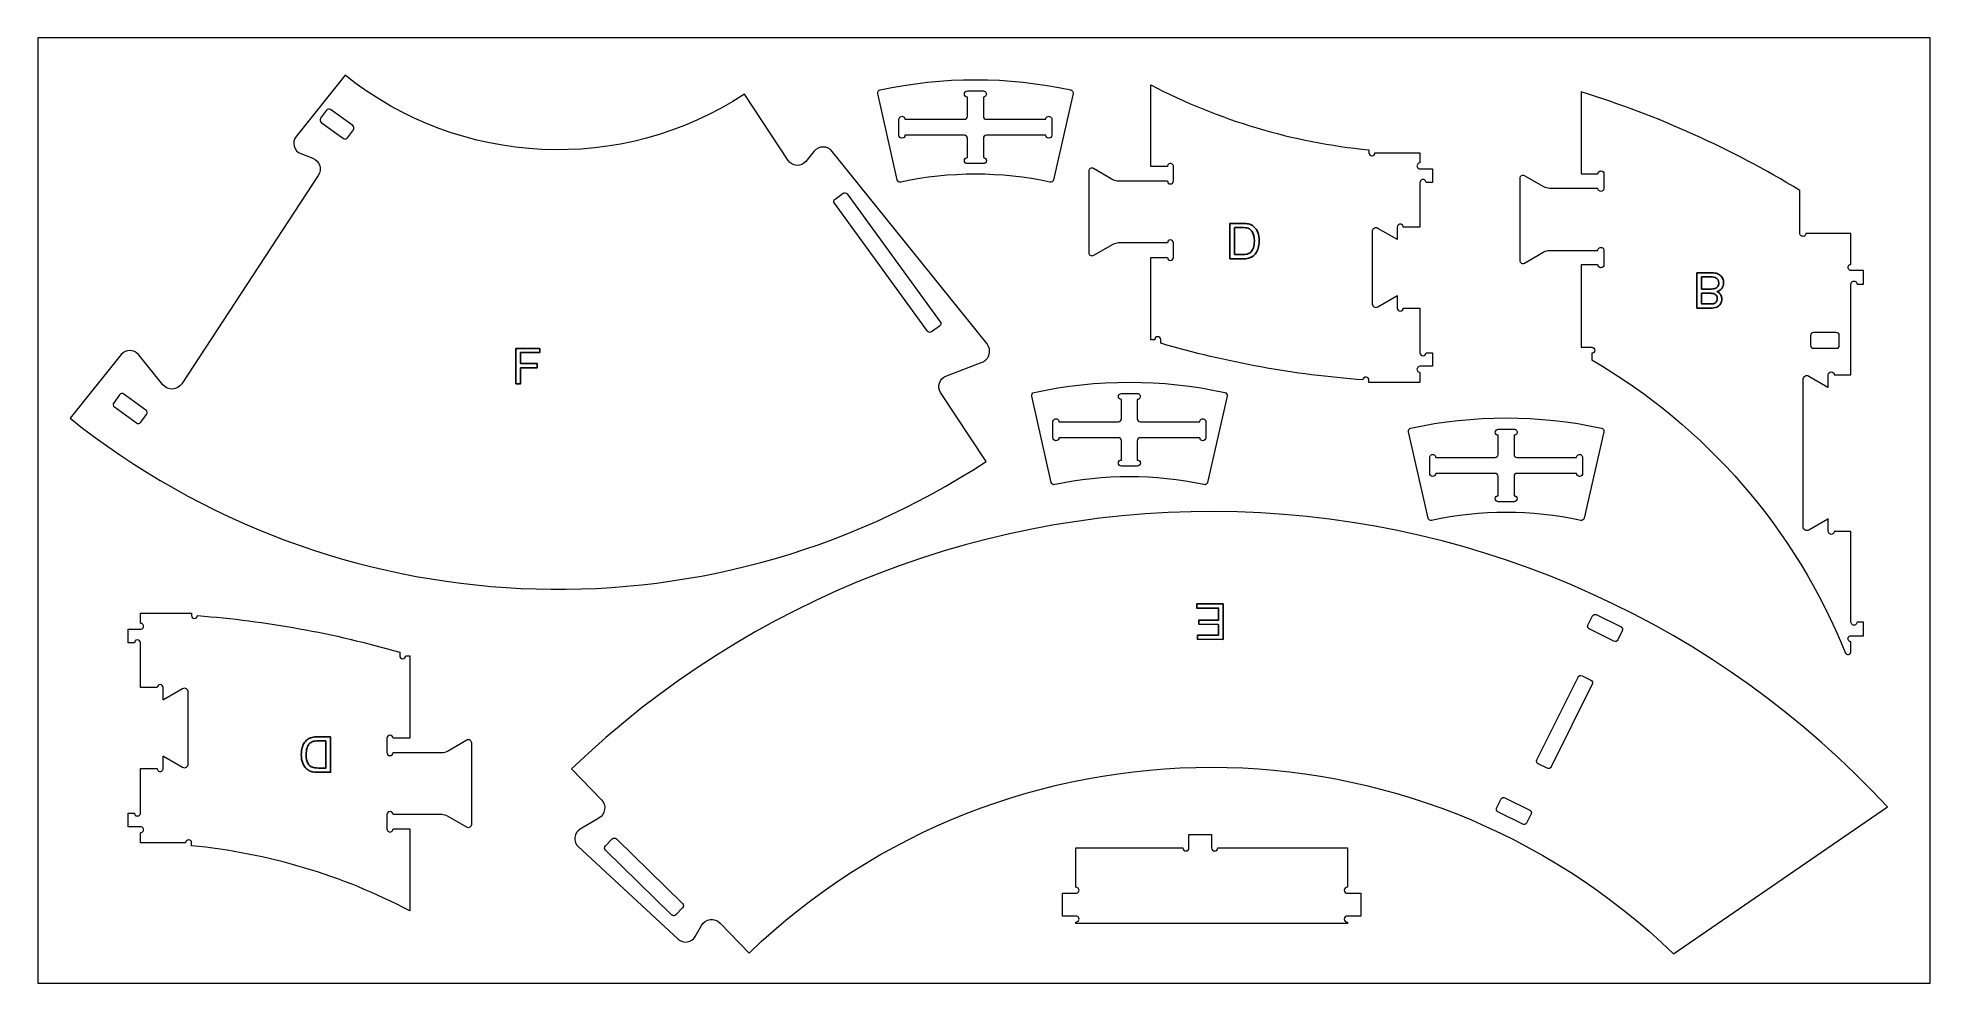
# Model space of a CAD drawing. Header units: centimetres. Extents: x -670 to -420, y -1468 to -1343.
import ezdxf

# ---------------------------------------------------------------- set-up
doc = ezdxf.new("R2010")
doc.units = ezdxf.units.CM
doc.header["$MEASUREMENT"] = 0
for name, color, linetype in [('decoupe', 7, 'Continuous'), ('lettres', 7, 'Continuous'), ('planche', 7, 'Continuous'), ('trous', 7, 'Continuous')]:
    doc.layers.add(name, color=color, linetype=linetype)

msp = doc.modelspace()

# ---------------------------------------------------------------- linework, layer by layer
at = {"layer": 'decoupe', "color": 5, "lineweight": 9}
for points, knots in [([(-577.07263, -1350.23941), (-577.07263, -1350.23941), (-571.31087, -1359.01096), (-571.31087, -1359.01096), (-571.05676, -1359.39776), (-570.63325, -1359.64002), (-570.17105, -1359.66302), (-569.70873, -1359.68603), (-569.26325, -1359.487), (-568.97208, -1359.12739), (-568.97208, -1359.12739), (-567.90243, -1357.80642), (-567.90243, -1357.80642), (-567.60742, -1357.44216), (-567.16346, -1357.23093), (-566.69475, -1357.23186), (-566.22604, -1357.23279), (-565.78289, -1357.44588), (-565.48939, -1357.8113), (-565.48939, -1357.8113), (-545.03758, -1383.27544), (-545.03758, -1383.27544), (-544.72759, -1383.66142), (-544.62058, -1384.1722), (-544.74966, -1384.6502), (-544.87875, -1385.12809), (-545.22837, -1385.51559), (-545.69057, -1385.69301), (-545.69057, -1385.69301), (-550.47354, -1387.52905), (-550.47354, -1387.52905), (-550.88323, -1387.68625), (-551.19962, -1388.02065), (-551.33417, -1388.43824), (-551.4686, -1388.85594), (-551.40678, -1389.3121), (-551.16592, -1389.6788), (-551.16592, -1389.6788), (-545.1676, -1398.81042), (-545.1676, -1398.81042), (-582.48501, -1423.29462), (-631.31896, -1420.98859), (-666.16314, -1393.097), (-666.16314, -1393.097), (-659.41515, -1384.67414), (-659.41515, -1384.67414), (-659.14083, -1384.33173), (-658.72615, -1384.13199), (-658.2873, -1384.13083), (-657.84856, -1384.12967), (-657.43283, -1384.32731), (-657.15665, -1384.66833), (-657.15665, -1384.66833), (-653.92435, -1388.65981), (-653.92435, -1388.65981), (-653.61285, -1389.04452), (-653.13623, -1389.25738), (-652.64184, -1389.2324), (-652.14734, -1389.20753), (-651.69454, -1388.94785), (-651.42324, -1388.53375), (-651.42324, -1388.53375), (-633.38238, -1360.99584), (-633.38238, -1360.99584), (-633.12548, -1360.6037), (-633.05983, -1360.11651), (-633.20379, -1359.67034), (-633.34775, -1359.22429), (-633.68587, -1358.86735), (-634.12344, -1358.69934), (-634.12344, -1358.69934), (-635.69817, -1358.09492), (-635.69817, -1358.09492), (-636.13028, -1357.929), (-636.45724, -1357.56684), (-636.57819, -1357.12008), (-636.69915, -1356.67345), (-636.59957, -1356.19579), (-636.31014, -1355.83456), (-636.31014, -1355.83456), (-629.83404, -1347.75108), (-629.83404, -1347.75108), (-614.63345, -1359.89738), (-593.34891, -1360.90126), (-577.07263, -1350.23941)], [0, 0, 0, 0, 0.035714286, 0.035714286, 0.035714286, 0.071428571, 0.071428571, 0.071428571, 0.107142857, 0.107142857, 0.107142857, 0.142857143, 0.142857143, 0.142857143, 0.178571429, 0.178571429, 0.178571429, 0.214285714, 0.214285714, 0.214285714, 0.25, 0.25, 0.25, 0.285714286, 0.285714286, 0.285714286, 0.321428571, 0.321428571, 0.321428571, 0.357142857, 0.357142857, 0.357142857, 0.392857143, 0.392857143, 0.392857143, 0.428571429, 0.428571429, 0.428571429, 0.464285714, 0.464285714, 0.464285714, 0.5, 0.5, 0.5, 0.535714286, 0.535714286, 0.535714286, 0.571428571, 0.571428571, 0.571428571, 0.607142857, 0.607142857, 0.607142857, 0.642857143, 0.642857143, 0.642857143, 0.678571429, 0.678571429, 0.678571429, 0.714285714, 0.714285714, 0.714285714, 0.75, 0.75, 0.75, 0.785714286, 0.785714286, 0.785714286, 0.821428571, 0.821428571, 0.821428571, 0.857142857, 0.857142857, 0.857142857, 0.892857143, 0.892857143, 0.892857143, 0.928571429, 0.928571429, 0.928571429, 0.964285714, 0.964285714, 0.964285714, 1, 1, 1, 1]), ([(-559.16707, -1349.68011), (-559.27129, -1349.70276), (-559.36203, -1349.76609), (-559.41943, -1349.85602), (-559.47671, -1349.94595), (-559.49565, -1350.05494), (-559.47218, -1350.15904), (-559.47218, -1350.15904), (-556.89694, -1361.57241), (-556.89694, -1361.57241), (-556.84861, -1361.78655), (-556.63656, -1361.9218), (-556.42196, -1361.8752), (-549.93215, -1360.46895), (-543.21635, -1360.46895), (-536.72655, -1361.8752), (-536.51194, -1361.9218), (-536.2999, -1361.78655), (-536.25156, -1361.57241), (-536.25156, -1361.57241), (-533.6762, -1350.15904), (-533.6762, -1350.15904), (-533.65273, -1350.05494), (-533.67179, -1349.94595), (-533.72907, -1349.85602), (-533.78635, -1349.76609), (-533.87721, -1349.70276), (-533.98144, -1349.68011), (-542.27951, -1347.87451), (-550.86899, -1347.87451), (-559.16707, -1349.68011)], [0, 0, 0, 0, 0.1, 0.1, 0.1, 0.2, 0.2, 0.2, 0.3, 0.3, 0.3, 0.4, 0.4, 0.4, 0.5, 0.5, 0.5, 0.6, 0.6, 0.6, 0.7, 0.7, 0.7, 0.8, 0.8, 0.8, 0.9, 0.9, 0.9, 1, 1, 1, 1]), ([(-493.78842, -1357.98939), (-493.78842, -1358.21027), (-493.96747, -1358.38943), (-494.18846, -1358.38943), (-494.40934, -1358.38943), (-494.58839, -1358.21027), (-494.58839, -1357.98939), (-494.58839, -1357.98939), (-494.58839, -1357.61166), (-494.58839, -1357.61166), (-504.65523, -1356.61858), (-514.43729, -1353.69999), (-523.40241, -1349.01486), (-523.40241, -1349.01486), (-523.40241, -1359.8173), (-523.40241, -1359.8173), (-523.40241, -1359.8173), (-521.20247, -1359.8173), (-521.20247, -1359.8173), (-521.20247, -1359.67438), (-521.12625, -1359.54239), (-521.0025, -1359.47093), (-520.87876, -1359.39948), (-520.7262, -1359.39948), (-520.60246, -1359.47093), (-520.47872, -1359.54239), (-520.4025, -1359.67438), (-520.4025, -1359.8173), (-520.4025, -1359.8173), (-520.4025, -1361.71735), (-520.4025, -1361.71735), (-520.4025, -1361.93823), (-520.58155, -1362.11728), (-520.80242, -1362.11728), (-521.02342, -1362.11728), (-521.20247, -1361.93823), (-521.20247, -1361.71735), (-521.20247, -1361.71735), (-523.55241, -1361.71735), (-523.55241, -1361.71735), (-523.55241, -1361.71735), (-527.65056, -1361.71735), (-527.65056, -1361.71735), (-527.91385, -1361.71735), (-528.17249, -1361.64799), (-528.40057, -1361.51635), (-528.40057, -1361.51635), (-530.95246, -1360.04305), (-530.95246, -1360.04305), (-531.0762, -1359.9716), (-531.22864, -1359.9716), (-531.3525, -1360.04305), (-531.47624, -1360.11451), (-531.55246, -1360.2465), (-531.55246, -1360.38942), (-531.55246, -1360.38942), (-531.55246, -1371.24519), (-531.55246, -1371.24519), (-531.55246, -1371.3881), (-531.47624, -1371.52021), (-531.3525, -1371.59167), (-531.22864, -1371.66312), (-531.0762, -1371.66312), (-530.95246, -1371.59167), (-530.95246, -1371.59167), (-528.40057, -1370.11826), (-528.40057, -1370.11826), (-528.17249, -1369.98662), (-527.91385, -1369.91737), (-527.65056, -1369.91737), (-527.65056, -1369.91737), (-523.55241, -1369.91737), (-523.55241, -1369.91737), (-523.55241, -1369.91737), (-521.20247, -1369.91737), (-521.20247, -1369.91737), (-521.20247, -1369.69637), (-521.02342, -1369.51732), (-520.80242, -1369.51732), (-520.58155, -1369.51732), (-520.4025, -1369.69637), (-520.4025, -1369.91737), (-520.4025, -1369.91737), (-520.4025, -1371.81731), (-520.4025, -1371.81731), (-520.4025, -1372.03819), (-520.58155, -1372.21735), (-520.80242, -1372.21735), (-521.02342, -1372.21735), (-521.20247, -1372.03819), (-521.20247, -1371.81731), (-521.20247, -1371.81731), (-523.40241, -1371.81731), (-523.40241, -1371.81731), (-523.40241, -1371.81731), (-523.40241, -1382.71723), (-523.40241, -1382.71723), (-523.40241, -1382.71723), (-522.88839, -1382.71723), (-522.88839, -1382.71723), (-522.88839, -1382.49635), (-522.70922, -1382.31731), (-522.48834, -1382.31731), (-522.26747, -1382.31731), (-522.08842, -1382.49635), (-522.08842, -1382.71723), (-522.08842, -1382.71723), (-522.08842, -1383.17746), (-522.08842, -1383.17746), (-513.38193, -1385.72354), (-504.43215, -1387.34823), (-495.38639, -1388.02457), (-495.37024, -1387.80451), (-495.17899, -1387.63905), (-494.95881, -1387.65474), (-494.73874, -1387.67054), (-494.57294, -1387.86167), (-494.58839, -1388.08174), (-494.58839, -1388.08174), (-494.58839, -1388.35664), (-494.58839, -1388.35664), (-494.58839, -1388.35664), (-487.83844, -1388.35664), (-487.83844, -1388.35664), (-487.83844, -1388.35664), (-487.83844, -1387.02313), (-487.83844, -1387.02313), (-487.98135, -1387.02313), (-488.11334, -1386.94691), (-488.1848, -1386.82305), (-488.25626, -1386.6993), (-488.25626, -1386.54686), (-488.1848, -1386.42312), (-488.11334, -1386.29938), (-487.98135, -1386.22304), (-487.83844, -1386.22304), (-487.83844, -1386.22304), (-486.18842, -1386.22304), (-486.18842, -1386.22304), (-486.18842, -1386.22304), (-486.18842, -1384.42314), (-486.18842, -1384.42314), (-486.18842, -1384.42314), (-487.03847, -1384.42314), (-487.03847, -1384.42314), (-487.03847, -1384.64402), (-487.21751, -1384.82306), (-487.43839, -1384.82306), (-487.65939, -1384.82306), (-487.83844, -1384.64402), (-487.83844, -1384.42314), (-487.83844, -1384.42314), (-487.83844, -1378.523), (-487.83844, -1378.523), (-487.83844, -1378.523), (-490.03838, -1378.523), (-490.03838, -1378.523), (-490.03838, -1378.74387), (-490.21755, -1378.92292), (-490.43842, -1378.92292), (-490.6593, -1378.92292), (-490.83847, -1378.74387), (-490.83847, -1378.523), (-490.83847, -1378.523), (-490.83847, -1376.88402), (-490.83847, -1376.88402), (-490.83847, -1376.88402), (-490.86264, -1376.89703), (-490.86264, -1376.89703), (-490.86264, -1376.89703), (-490.88645, -1376.91051), (-490.88645, -1376.91051), (-490.88645, -1376.91051), (-493.40255, -1378.36312), (-493.40255, -1378.36312), (-493.5572, -1378.45247), (-493.74787, -1378.45247), (-493.90252, -1378.36312), (-494.05717, -1378.27388), (-494.15256, -1378.10878), (-494.15256, -1377.93019), (-494.15256, -1377.93019), (-494.15256, -1368.41584), (-494.15256, -1368.41584), (-494.15256, -1368.23714), (-494.05717, -1368.07215), (-493.90252, -1367.9828), (-493.74787, -1367.89345), (-493.5572, -1367.89345), (-493.40255, -1367.9828), (-493.40255, -1367.9828), (-490.88645, -1369.43541), (-490.88645, -1369.43541), (-490.88645, -1369.43541), (-490.86264, -1369.44889), (-490.86264, -1369.44889), (-490.86264, -1369.44889), (-490.83847, -1369.4619), (-490.83847, -1369.4619), (-490.83847, -1369.4619), (-490.83847, -1367.82304), (-490.83847, -1367.82304), (-490.83847, -1367.68012), (-490.76213, -1367.54801), (-490.63839, -1367.47656), (-490.51465, -1367.4051), (-490.3622, -1367.4051), (-490.23846, -1367.47656), (-490.11472, -1367.54801), (-490.03838, -1367.68012), (-490.03838, -1367.82304), (-490.03838, -1367.82304), (-487.83844, -1367.82304), (-487.83844, -1367.82304), (-487.83844, -1367.82304), (-487.83844, -1361.9229), (-487.83844, -1361.9229), (-487.83844, -1361.77998), (-487.76221, -1361.64787), (-487.63847, -1361.57642), (-487.51461, -1361.50496), (-487.36217, -1361.50496), (-487.23843, -1361.57642), (-487.11469, -1361.64787), (-487.03847, -1361.77998), (-487.03847, -1361.9229), (-487.03847, -1361.9229), (-486.18842, -1361.9229), (-486.18842, -1361.9229), (-486.18842, -1361.9229), (-486.18842, -1360.12288), (-486.18842, -1360.12288), (-486.18842, -1360.12288), (-487.83844, -1360.12288), (-487.83844, -1360.12288), (-487.98135, -1360.12288), (-488.11334, -1360.04666), (-488.1848, -1359.92291), (-488.25626, -1359.79917), (-488.25626, -1359.64661), (-488.1848, -1359.52287), (-488.11334, -1359.39913), (-487.98135, -1359.32291), (-487.83844, -1359.32291), (-487.83844, -1359.32291), (-487.83844, -1357.98939), (-487.83844, -1357.98939), (-487.83844, -1357.98939), (-493.78842, -1357.98939), (-493.78842, -1357.98939)], [0, 0, 0, 0, 0.012048193, 0.012048193, 0.012048193, 0.024096386, 0.024096386, 0.024096386, 0.036144578, 0.036144578, 0.036144578, 0.048192771, 0.048192771, 0.048192771, 0.060240964, 0.060240964, 0.060240964, 0.072289157, 0.072289157, 0.072289157, 0.084337349, 0.084337349, 0.084337349, 0.096385542, 0.096385542, 0.096385542, 0.108433735, 0.108433735, 0.108433735, 0.120481928, 0.120481928, 0.120481928, 0.13253012, 0.13253012, 0.13253012, 0.144578313, 0.144578313, 0.144578313, 0.156626506, 0.156626506, 0.156626506, 0.168674699, 0.168674699, 0.168674699, 0.180722892, 0.180722892, 0.180722892, 0.192771084, 0.192771084, 0.192771084, 0.204819277, 0.204819277, 0.204819277, 0.21686747, 0.21686747, 0.21686747, 0.228915663, 0.228915663, 0.228915663, 0.240963855, 0.240963855, 0.240963855, 0.253012048, 0.253012048, 0.253012048, 0.265060241, 0.265060241, 0.265060241, 0.277108434, 0.277108434, 0.277108434, 0.289156627, 0.289156627, 0.289156627, 0.301204819, 0.301204819, 0.301204819, 0.313253012, 0.313253012, 0.313253012, 0.325301205, 0.325301205, 0.325301205, 0.337349398, 0.337349398, 0.337349398, 0.34939759, 0.34939759, 0.34939759, 0.361445783, 0.361445783, 0.361445783, 0.373493976, 0.373493976, 0.373493976, 0.385542169, 0.385542169, 0.385542169, 0.397590361, 0.397590361, 0.397590361, 0.409638554, 0.409638554, 0.409638554, 0.421686747, 0.421686747, 0.421686747, 0.43373494, 0.43373494, 0.43373494, 0.445783133, 0.445783133, 0.445783133, 0.457831325, 0.457831325, 0.457831325, 0.469879518, 0.469879518, 0.469879518, 0.481927711, 0.481927711, 0.481927711, 0.493975904, 0.493975904, 0.493975904, 0.506024096, 0.506024096, 0.506024096, 0.518072289, 0.518072289, 0.518072289, 0.530120482, 0.530120482, 0.530120482, 0.542168675, 0.542168675, 0.542168675, 0.554216867, 0.554216867, 0.554216867, 0.56626506, 0.56626506, 0.56626506, 0.578313253, 0.578313253, 0.578313253, 0.590361446, 0.590361446, 0.590361446, 0.602409639, 0.602409639, 0.602409639, 0.614457831, 0.614457831, 0.614457831, 0.626506024, 0.626506024, 0.626506024, 0.638554217, 0.638554217, 0.638554217, 0.65060241, 0.65060241, 0.65060241, 0.662650602, 0.662650602, 0.662650602, 0.674698795, 0.674698795, 0.674698795, 0.686746988, 0.686746988, 0.686746988, 0.698795181, 0.698795181, 0.698795181, 0.710843373, 0.710843373, 0.710843373, 0.722891566, 0.722891566, 0.722891566, 0.734939759, 0.734939759, 0.734939759, 0.746987952, 0.746987952, 0.746987952, 0.759036145, 0.759036145, 0.759036145, 0.771084337, 0.771084337, 0.771084337, 0.78313253, 0.78313253, 0.78313253, 0.795180723, 0.795180723, 0.795180723, 0.807228916, 0.807228916, 0.807228916, 0.819277108, 0.819277108, 0.819277108, 0.831325301, 0.831325301, 0.831325301, 0.843373494, 0.843373494, 0.843373494, 0.855421687, 0.855421687, 0.855421687, 0.86746988, 0.86746988, 0.86746988, 0.879518072, 0.879518072, 0.879518072, 0.891566265, 0.891566265, 0.891566265, 0.903614458, 0.903614458, 0.903614458, 0.915662651, 0.915662651, 0.915662651, 0.927710843, 0.927710843, 0.927710843, 0.939759036, 0.939759036, 0.939759036, 0.951807229, 0.951807229, 0.951807229, 0.963855422, 0.963855422, 0.963855422, 0.975903614, 0.975903614, 0.975903614, 0.987951807, 0.987951807, 0.987951807, 1, 1, 1, 1]), ([(-464.33348, -1372.79747), (-464.33348, -1373.01834), (-464.15432, -1373.19751), (-463.93344, -1373.19751), (-463.71256, -1373.19751), (-463.5334, -1373.01834), (-463.5334, -1372.79747), (-463.5334, -1372.79747), (-463.5334, -1370.89741), (-463.5334, -1370.89741), (-463.5334, -1370.75461), (-463.60962, -1370.6225), (-463.73348, -1370.55104), (-463.85722, -1370.47959), (-464.00966, -1370.47959), (-464.1334, -1370.55104), (-464.25715, -1370.6225), (-464.33348, -1370.75461), (-464.33348, -1370.89741), (-464.33348, -1370.89741), (-466.64753, -1370.89741), (-466.64753, -1370.89741), (-466.64753, -1370.89741), (-470.74556, -1370.89741), (-470.74556, -1370.89741), (-471.00885, -1370.89741), (-471.2676, -1370.96677), (-471.49557, -1371.09842), (-471.49557, -1371.09842), (-474.04745, -1372.57183), (-474.04745, -1372.57183), (-474.17131, -1372.64328), (-474.32375, -1372.64328), (-474.4475, -1372.57183), (-474.57124, -1372.50037), (-474.64746, -1372.36826), (-474.64746, -1372.22535), (-474.64746, -1372.22535), (-474.64746, -1361.36957), (-474.64746, -1361.36957), (-474.64746, -1361.22666), (-474.57124, -1361.09467), (-474.4475, -1361.02321), (-474.32375, -1360.95175), (-474.17131, -1360.95175), (-474.04745, -1361.02321), (-474.04745, -1361.02321), (-471.49557, -1362.4965), (-471.49557, -1362.4965), (-471.2676, -1362.62815), (-471.00885, -1362.69751), (-470.74556, -1362.69751), (-470.74556, -1362.69751), (-466.64753, -1362.69751), (-466.64753, -1362.69751), (-466.64753, -1362.69751), (-464.33348, -1362.69751), (-464.33348, -1362.69751), (-464.33348, -1362.84043), (-464.25715, -1362.97242), (-464.1334, -1363.04388), (-464.00966, -1363.11533), (-463.85722, -1363.11533), (-463.73348, -1363.04388), (-463.60962, -1362.97242), (-463.5334, -1362.84043), (-463.5334, -1362.69751), (-463.5334, -1362.69751), (-463.5334, -1360.79745), (-463.5334, -1360.79745), (-463.5334, -1360.57658), (-463.71256, -1360.39753), (-463.93344, -1360.39753), (-464.15432, -1360.39753), (-464.33348, -1360.57658), (-464.33348, -1360.79745), (-464.33348, -1360.79745), (-466.53343, -1360.79745), (-466.53343, -1360.79745), (-466.53343, -1360.79745), (-466.53343, -1349.93274), (-466.53343, -1349.93274), (-456.40733, -1353.08114), (-446.70614, -1357.46093), (-437.6476, -1362.97393), (-437.6476, -1362.97393), (-437.6476, -1368.65006), (-437.6476, -1368.65006), (-437.6476, -1368.79297), (-437.57138, -1368.92508), (-437.44752, -1368.99654), (-437.32378, -1369.06799), (-437.17134, -1369.06799), (-437.0476, -1368.99654), (-436.92385, -1368.92508), (-436.84763, -1368.79297), (-436.84763, -1368.65006), (-436.84763, -1368.65006), (-430.89765, -1368.65006), (-430.89765, -1368.65006), (-430.89765, -1368.65006), (-430.89765, -1372.75483), (-430.89765, -1372.75483), (-431.04044, -1372.75483), (-431.17255, -1372.83116), (-431.24401, -1372.9549), (-431.31547, -1373.07865), (-431.31547, -1373.23109), (-431.24401, -1373.35483), (-431.17255, -1373.47857), (-431.04044, -1373.55491), (-430.89765, -1373.55491), (-430.89765, -1373.55491), (-429.24763, -1373.55491), (-429.24763, -1373.55491), (-429.24763, -1373.55491), (-429.24763, -1375.35481), (-429.24763, -1375.35481), (-429.24763, -1375.35481), (-430.09756, -1375.35481), (-430.09756, -1375.35481), (-430.09756, -1375.2119), (-430.17378, -1375.07991), (-430.29764, -1375.00845), (-430.42138, -1374.93699), (-430.57382, -1374.93699), (-430.69757, -1375.00845), (-430.82131, -1375.07991), (-430.89765, -1375.2119), (-430.89765, -1375.35481), (-430.89765, -1375.35481), (-430.89765, -1387.35006), (-430.89765, -1387.35006), (-430.89765, -1387.35006), (-433.09759, -1387.35006), (-433.09759, -1387.35006), (-433.09759, -1387.12919), (-433.27664, -1386.95002), (-433.49764, -1386.95002), (-433.71851, -1386.95002), (-433.89756, -1387.12919), (-433.89756, -1387.35006), (-433.89756, -1387.35006), (-433.89756, -1388.98904), (-433.89756, -1388.98904), (-433.89756, -1388.98904), (-433.92173, -1388.97591), (-433.92173, -1388.97591), (-433.92173, -1388.97591), (-433.94567, -1388.96244), (-433.94567, -1388.96244), (-433.94567, -1388.96244), (-436.46165, -1387.50983), (-436.46165, -1387.50983), (-436.61641, -1387.42059), (-436.80697, -1387.42059), (-436.96173, -1387.50983), (-437.11638, -1387.59918), (-437.21166, -1387.76428), (-437.21166, -1387.94287), (-437.21166, -1387.94287), (-437.21166, -1407.45714), (-437.21166, -1407.45714), (-437.21166, -1407.63584), (-437.11638, -1407.80083), (-436.96173, -1407.89018), (-436.80697, -1407.97953), (-436.61641, -1407.97953), (-436.46165, -1407.89018), (-436.46165, -1407.89018), (-433.94567, -1406.43757), (-433.94567, -1406.43757), (-433.94567, -1406.43757), (-433.92173, -1406.42409), (-433.92173, -1406.42409), (-433.92173, -1406.42409), (-433.89756, -1406.41107), (-433.89756, -1406.41107), (-433.89756, -1406.41107), (-433.89756, -1408.05005), (-433.89756, -1408.05005), (-433.89756, -1408.19297), (-433.82134, -1408.32496), (-433.6976, -1408.39642), (-433.57386, -1408.46787), (-433.4213, -1408.46787), (-433.29756, -1408.39642), (-433.17381, -1408.32496), (-433.09759, -1408.19297), (-433.09759, -1408.05005), (-433.09759, -1408.05005), (-430.89765, -1408.05005), (-430.89765, -1408.05005), (-430.89765, -1408.05005), (-430.89765, -1420.04519), (-430.89765, -1420.04519), (-430.89765, -1420.1881), (-430.82131, -1420.32009), (-430.69757, -1420.39155), (-430.57382, -1420.46301), (-430.42138, -1420.46301), (-430.29764, -1420.39155), (-430.17378, -1420.32009), (-430.09756, -1420.1881), (-430.09756, -1420.04519), (-430.09756, -1420.04519), (-429.24763, -1420.04519), (-429.24763, -1420.04519), (-429.24763, -1420.04519), (-429.24763, -1421.84521), (-429.24763, -1421.84521), (-429.24763, -1421.84521), (-430.89765, -1421.84521), (-430.89765, -1421.84521), (-431.04044, -1421.84521), (-431.17255, -1421.92143), (-431.24401, -1422.04517), (-431.31547, -1422.16891), (-431.31547, -1422.32147), (-431.24401, -1422.44521), (-431.17255, -1422.56896), (-431.04044, -1422.64518), (-430.89765, -1422.64518), (-430.89765, -1422.64518), (-430.89765, -1423.92617), (-430.89765, -1423.92617), (-430.89765, -1424.11777), (-431.03336, -1424.28241), (-431.22147, -1424.3189), (-431.40946, -1424.35538), (-431.597, -1424.25337), (-431.66857, -1424.07571), (-438.22414, -1407.81361), (-450.00188, -1394.19355), (-465.14751, -1385.35961), (-465.14751, -1385.35961), (-465.14751, -1384.49748), (-465.14751, -1384.49748), (-464.92663, -1384.49748), (-464.74759, -1384.31831), (-464.74759, -1384.09743), (-464.74759, -1383.87656), (-464.92663, -1383.69751), (-465.14751, -1383.69751), (-465.14751, -1383.69751), (-466.53343, -1383.69751), (-466.53343, -1383.69751), (-466.53343, -1383.69751), (-466.53343, -1372.79747), (-466.53343, -1372.79747), (-466.53343, -1372.79747), (-464.33348, -1372.79747), (-464.33348, -1372.79747)], [0, 0, 0, 0, 0.011904762, 0.011904762, 0.011904762, 0.023809524, 0.023809524, 0.023809524, 0.035714286, 0.035714286, 0.035714286, 0.047619048, 0.047619048, 0.047619048, 0.05952381, 0.05952381, 0.05952381, 0.071428571, 0.071428571, 0.071428571, 0.083333333, 0.083333333, 0.083333333, 0.095238095, 0.095238095, 0.095238095, 0.107142857, 0.107142857, 0.107142857, 0.119047619, 0.119047619, 0.119047619, 0.130952381, 0.130952381, 0.130952381, 0.142857143, 0.142857143, 0.142857143, 0.154761905, 0.154761905, 0.154761905, 0.166666667, 0.166666667, 0.166666667, 0.178571429, 0.178571429, 0.178571429, 0.19047619, 0.19047619, 0.19047619, 0.202380952, 0.202380952, 0.202380952, 0.214285714, 0.214285714, 0.214285714, 0.226190476, 0.226190476, 0.226190476, 0.238095238, 0.238095238, 0.238095238, 0.25, 0.25, 0.25, 0.261904762, 0.261904762, 0.261904762, 0.273809524, 0.273809524, 0.273809524, 0.285714286, 0.285714286, 0.285714286, 0.297619048, 0.297619048, 0.297619048, 0.30952381, 0.30952381, 0.30952381, 0.321428571, 0.321428571, 0.321428571, 0.333333333, 0.333333333, 0.333333333, 0.345238095, 0.345238095, 0.345238095, 0.357142857, 0.357142857, 0.357142857, 0.369047619, 0.369047619, 0.369047619, 0.380952381, 0.380952381, 0.380952381, 0.392857143, 0.392857143, 0.392857143, 0.404761905, 0.404761905, 0.404761905, 0.416666667, 0.416666667, 0.416666667, 0.428571429, 0.428571429, 0.428571429, 0.44047619, 0.44047619, 0.44047619, 0.452380952, 0.452380952, 0.452380952, 0.464285714, 0.464285714, 0.464285714, 0.476190476, 0.476190476, 0.476190476, 0.488095238, 0.488095238, 0.488095238, 0.5, 0.5, 0.5, 0.511904762, 0.511904762, 0.511904762, 0.523809524, 0.523809524, 0.523809524, 0.535714286, 0.535714286, 0.535714286, 0.547619048, 0.547619048, 0.547619048, 0.55952381, 0.55952381, 0.55952381, 0.571428571, 0.571428571, 0.571428571, 0.583333333, 0.583333333, 0.583333333, 0.595238095, 0.595238095, 0.595238095, 0.607142857, 0.607142857, 0.607142857, 0.619047619, 0.619047619, 0.619047619, 0.630952381, 0.630952381, 0.630952381, 0.642857143, 0.642857143, 0.642857143, 0.654761905, 0.654761905, 0.654761905, 0.666666667, 0.666666667, 0.666666667, 0.678571429, 0.678571429, 0.678571429, 0.69047619, 0.69047619, 0.69047619, 0.702380952, 0.702380952, 0.702380952, 0.714285714, 0.714285714, 0.714285714, 0.726190476, 0.726190476, 0.726190476, 0.738095238, 0.738095238, 0.738095238, 0.75, 0.75, 0.75, 0.761904762, 0.761904762, 0.761904762, 0.773809524, 0.773809524, 0.773809524, 0.785714286, 0.785714286, 0.785714286, 0.797619048, 0.797619048, 0.797619048, 0.80952381, 0.80952381, 0.80952381, 0.821428571, 0.821428571, 0.821428571, 0.833333333, 0.833333333, 0.833333333, 0.845238095, 0.845238095, 0.845238095, 0.857142857, 0.857142857, 0.857142857, 0.869047619, 0.869047619, 0.869047619, 0.880952381, 0.880952381, 0.880952381, 0.892857143, 0.892857143, 0.892857143, 0.904761905, 0.904761905, 0.904761905, 0.916666667, 0.916666667, 0.916666667, 0.928571429, 0.928571429, 0.928571429, 0.94047619, 0.94047619, 0.94047619, 0.952380952, 0.952380952, 0.952380952, 0.964285714, 0.964285714, 0.964285714, 0.976190476, 0.976190476, 0.976190476, 0.988095238, 0.988095238, 0.988095238, 1, 1, 1, 1]), ([(-538.82351, -1389.6785), (-538.92773, -1389.70115), (-539.01847, -1389.76448), (-539.07587, -1389.85441), (-539.13315, -1389.94434), (-539.15209, -1390.05333), (-539.12862, -1390.15743), (-539.12862, -1390.15743), (-536.55338, -1401.5708), (-536.55338, -1401.5708), (-536.50505, -1401.78494), (-536.293, -1401.92019), (-536.0784, -1401.87359), (-529.58859, -1400.46734), (-522.87279, -1400.46734), (-516.38299, -1401.87359), (-516.16838, -1401.92019), (-515.95634, -1401.78494), (-515.908, -1401.5708), (-515.908, -1401.5708), (-513.33264, -1390.15743), (-513.33264, -1390.15743), (-513.30917, -1390.05333), (-513.32823, -1389.94434), (-513.38551, -1389.85441), (-513.44279, -1389.76448), (-513.53365, -1389.70115), (-513.63788, -1389.6785), (-521.93595, -1387.8729), (-530.52543, -1387.8729), (-538.82351, -1389.6785)], [0, 0, 0, 0, 0.1, 0.1, 0.1, 0.2, 0.2, 0.2, 0.3, 0.3, 0.3, 0.4, 0.4, 0.4, 0.5, 0.5, 0.5, 0.6, 0.6, 0.6, 0.7, 0.7, 0.7, 0.8, 0.8, 0.8, 0.9, 0.9, 0.9, 1, 1, 1, 1]), ([(-489.04792, -1394.40162), (-489.15214, -1394.42427), (-489.24288, -1394.4876), (-489.30028, -1394.57753), (-489.35756, -1394.66746), (-489.3765, -1394.77645), (-489.35303, -1394.88055), (-489.35303, -1394.88055), (-486.77779, -1406.29392), (-486.77779, -1406.29392), (-486.72946, -1406.50806), (-486.51741, -1406.64331), (-486.30281, -1406.59671), (-479.813, -1405.19046), (-473.0972, -1405.19046), (-466.6074, -1406.59671), (-466.39279, -1406.64331), (-466.18075, -1406.50806), (-466.13241, -1406.29392), (-466.13241, -1406.29392), (-463.55705, -1394.88055), (-463.55705, -1394.88055), (-463.53358, -1394.77645), (-463.55264, -1394.66746), (-463.60992, -1394.57753), (-463.6672, -1394.4876), (-463.75806, -1394.42427), (-463.86229, -1394.40162), (-472.16036, -1392.59602), (-480.74984, -1392.59602), (-489.04792, -1394.40162)], [0, 0, 0, 0, 0.1, 0.1, 0.1, 0.2, 0.2, 0.2, 0.3, 0.3, 0.3, 0.4, 0.4, 0.4, 0.5, 0.5, 0.5, 0.6, 0.6, 0.6, 0.7, 0.7, 0.7, 0.8, 0.8, 0.8, 0.9, 0.9, 0.9, 1, 1, 1, 1]), ([(-576.47918, -1463.80788), (-576.47918, -1463.80788), (-580.29974, -1459.83777), (-580.29974, -1459.83777), (-580.6393, -1459.48508), (-581.12542, -1459.31342), (-581.61114, -1459.37483), (-582.09687, -1459.43636), (-582.52504, -1459.7237), (-582.7659, -1460.14992), (-582.7659, -1460.14992), (-583.59706, -1461.62032), (-583.59706, -1461.62032), (-583.81535, -1462.00636), (-584.19818, -1462.27131), (-584.63639, -1462.3395), (-585.0746, -1462.40769), (-585.51996, -1462.27161), (-585.84516, -1461.97018), (-585.84516, -1461.97018), (-599.04211, -1449.73623), (-599.04211, -1449.73623), (-599.3781, -1449.4248), (-599.54714, -1448.97291), (-599.49796, -1448.51748), (-599.44891, -1448.06194), (-599.18738, -1447.65654), (-598.79272, -1447.42378), (-598.79272, -1447.42378), (-596.3062, -1445.95776), (-596.3062, -1445.95776), (-595.89771, -1445.717), (-595.62189, -1445.30243), (-595.55771, -1444.83261), (-595.49342, -1444.36279), (-595.6478, -1443.88942), (-595.97657, -1443.54778), (-595.97657, -1443.54778), (-599.91658, -1439.4536), (-599.91658, -1439.4536), (-576.33804, -1416.78137), (-544.63463, -1404.54029), (-511.93772, -1405.4838), (-479.2408, -1406.42742), (-448.296, -1420.47644), (-426.06424, -1444.4707), (-426.06424, -1444.4707), (-454.32225, -1463.9083), (-454.32225, -1463.9083), (-488.39557, -1431.047), (-542.35198, -1431.00265), (-576.47918, -1463.80788)], [0, 0, 0, 0, 0.058823529, 0.058823529, 0.058823529, 0.117647059, 0.117647059, 0.117647059, 0.176470588, 0.176470588, 0.176470588, 0.235294118, 0.235294118, 0.235294118, 0.294117647, 0.294117647, 0.294117647, 0.352941176, 0.352941176, 0.352941176, 0.411764706, 0.411764706, 0.411764706, 0.470588235, 0.470588235, 0.470588235, 0.529411765, 0.529411765, 0.529411765, 0.588235294, 0.588235294, 0.588235294, 0.647058824, 0.647058824, 0.647058824, 0.705882353, 0.705882353, 0.705882353, 0.764705882, 0.764705882, 0.764705882, 0.823529412, 0.823529412, 0.823529412, 0.882352941, 0.882352941, 0.882352941, 0.941176471, 0.941176471, 0.941176471, 1, 1, 1, 1]), ([(-650.92494, -1449.23144), (-650.92494, -1449.01056), (-650.74589, -1448.8314), (-650.5249, -1448.8314), (-650.30402, -1448.8314), (-650.12497, -1449.01056), (-650.12497, -1449.23144), (-650.12497, -1449.23144), (-650.12497, -1449.60917), (-650.12497, -1449.60917), (-640.05813, -1450.60225), (-630.27607, -1453.52084), (-621.31095, -1458.20597), (-621.31095, -1458.20597), (-621.31095, -1447.40353), (-621.31095, -1447.40353), (-621.31095, -1447.40353), (-623.51089, -1447.40353), (-623.51089, -1447.40353), (-623.51089, -1447.54645), (-623.58711, -1447.67844), (-623.71086, -1447.7499), (-623.8346, -1447.82135), (-623.98716, -1447.82135), (-624.1109, -1447.7499), (-624.23464, -1447.67844), (-624.31086, -1447.54645), (-624.31086, -1447.40353), (-624.31086, -1447.40353), (-624.31086, -1445.50348), (-624.31086, -1445.50348), (-624.31086, -1445.2826), (-624.13181, -1445.10355), (-623.91094, -1445.10355), (-623.68994, -1445.10355), (-623.51089, -1445.2826), (-623.51089, -1445.50348), (-623.51089, -1445.50348), (-621.16095, -1445.50348), (-621.16095, -1445.50348), (-621.16095, -1445.50348), (-617.0628, -1445.50348), (-617.0628, -1445.50348), (-616.79951, -1445.50348), (-616.54087, -1445.57284), (-616.31279, -1445.70448), (-616.31279, -1445.70448), (-613.7609, -1447.17778), (-613.7609, -1447.17778), (-613.63716, -1447.24923), (-613.48472, -1447.24923), (-613.36086, -1447.17778), (-613.23712, -1447.10632), (-613.1609, -1446.97433), (-613.1609, -1446.83141), (-613.1609, -1446.83141), (-613.1609, -1435.97564), (-613.1609, -1435.97564), (-613.1609, -1435.83273), (-613.23712, -1435.70062), (-613.36086, -1435.62916), (-613.48472, -1435.55771), (-613.63716, -1435.55771), (-613.7609, -1435.62916), (-613.7609, -1435.62916), (-616.31279, -1437.10257), (-616.31279, -1437.10257), (-616.54087, -1437.23421), (-616.79951, -1437.30346), (-617.0628, -1437.30346), (-617.0628, -1437.30346), (-621.16095, -1437.30346), (-621.16095, -1437.30346), (-621.16095, -1437.30346), (-623.51089, -1437.30346), (-623.51089, -1437.30346), (-623.51089, -1437.52446), (-623.68994, -1437.70351), (-623.91094, -1437.70351), (-624.13181, -1437.70351), (-624.31086, -1437.52446), (-624.31086, -1437.30346), (-624.31086, -1437.30346), (-624.31086, -1435.40352), (-624.31086, -1435.40352), (-624.31086, -1435.18264), (-624.13181, -1435.00348), (-623.91094, -1435.00348), (-623.68994, -1435.00348), (-623.51089, -1435.18264), (-623.51089, -1435.40352), (-623.51089, -1435.40352), (-621.31095, -1435.40352), (-621.31095, -1435.40352), (-621.31095, -1435.40352), (-621.31095, -1424.5036), (-621.31095, -1424.5036), (-621.31095, -1424.5036), (-621.82497, -1424.5036), (-621.82497, -1424.5036), (-621.82497, -1424.72448), (-622.00414, -1424.90352), (-622.22502, -1424.90352), (-622.44589, -1424.90352), (-622.62494, -1424.72448), (-622.62494, -1424.5036), (-622.62494, -1424.5036), (-622.62494, -1424.04337), (-622.62494, -1424.04337), (-631.33143, -1421.49729), (-640.28121, -1419.8726), (-649.32697, -1419.19626), (-649.34312, -1419.41632), (-649.53437, -1419.58178), (-649.75455, -1419.56609), (-649.97462, -1419.55029), (-650.14042, -1419.35916), (-650.12497, -1419.13909), (-650.12497, -1419.13909), (-650.12497, -1418.86419), (-650.12497, -1418.86419), (-650.12497, -1418.86419), (-656.87492, -1418.86419), (-656.87492, -1418.86419), (-656.87492, -1418.86419), (-656.87492, -1420.1977), (-656.87492, -1420.1977), (-656.73201, -1420.1977), (-656.60002, -1420.27392), (-656.52856, -1420.39778), (-656.4571, -1420.52153), (-656.4571, -1420.67397), (-656.52856, -1420.79771), (-656.60002, -1420.92145), (-656.73201, -1420.99779), (-656.87492, -1420.99779), (-656.87492, -1420.99779), (-658.52494, -1420.99779), (-658.52494, -1420.99779), (-658.52494, -1420.99779), (-658.52494, -1422.79769), (-658.52494, -1422.79769), (-658.52494, -1422.79769), (-657.67489, -1422.79769), (-657.67489, -1422.79769), (-657.67489, -1422.57681), (-657.49585, -1422.39777), (-657.27497, -1422.39777), (-657.05397, -1422.39777), (-656.87492, -1422.57681), (-656.87492, -1422.79769), (-656.87492, -1422.79769), (-656.87492, -1428.69783), (-656.87492, -1428.69783), (-656.87492, -1428.69783), (-654.67498, -1428.69783), (-654.67498, -1428.69783), (-654.67498, -1428.47696), (-654.49581, -1428.29791), (-654.27494, -1428.29791), (-654.05406, -1428.29791), (-653.87489, -1428.47696), (-653.87489, -1428.69783), (-653.87489, -1428.69783), (-653.87489, -1430.33681), (-653.87489, -1430.33681), (-653.87489, -1430.33681), (-653.85072, -1430.3238), (-653.85072, -1430.3238), (-653.85072, -1430.3238), (-653.82691, -1430.31032), (-653.82691, -1430.31032), (-653.82691, -1430.31032), (-651.31081, -1428.85771), (-651.31081, -1428.85771), (-651.15616, -1428.76836), (-650.96549, -1428.76836), (-650.81084, -1428.85771), (-650.65619, -1428.94695), (-650.5608, -1429.11205), (-650.5608, -1429.29064), (-650.5608, -1429.29064), (-650.5608, -1438.80499), (-650.5608, -1438.80499), (-650.5608, -1438.98369), (-650.65619, -1439.14868), (-650.81084, -1439.23803), (-650.96549, -1439.32738), (-651.15616, -1439.32738), (-651.31081, -1439.23803), (-651.31081, -1439.23803), (-653.82691, -1437.78542), (-653.82691, -1437.78542), (-653.82691, -1437.78542), (-653.85072, -1437.77194), (-653.85072, -1437.77194), (-653.85072, -1437.77194), (-653.87489, -1437.75893), (-653.87489, -1437.75893), (-653.87489, -1437.75893), (-653.87489, -1439.39779), (-653.87489, -1439.39779), (-653.87489, -1439.54071), (-653.95123, -1439.67282), (-654.07497, -1439.74427), (-654.19871, -1439.81573), (-654.35116, -1439.81573), (-654.4749, -1439.74427), (-654.59864, -1439.67282), (-654.67498, -1439.54071), (-654.67498, -1439.39779), (-654.67498, -1439.39779), (-656.87492, -1439.39779), (-656.87492, -1439.39779), (-656.87492, -1439.39779), (-656.87492, -1445.29793), (-656.87492, -1445.29793), (-656.87492, -1445.44085), (-656.95115, -1445.57296), (-657.07489, -1445.64441), (-657.19875, -1445.71587), (-657.35119, -1445.71587), (-657.47493, -1445.64441), (-657.59867, -1445.57296), (-657.67489, -1445.44085), (-657.67489, -1445.29793), (-657.67489, -1445.29793), (-658.52494, -1445.29793), (-658.52494, -1445.29793), (-658.52494, -1445.29793), (-658.52494, -1447.09795), (-658.52494, -1447.09795), (-658.52494, -1447.09795), (-656.87492, -1447.09795), (-656.87492, -1447.09795), (-656.73201, -1447.09795), (-656.60002, -1447.17417), (-656.52856, -1447.29792), (-656.4571, -1447.42166), (-656.4571, -1447.57422), (-656.52856, -1447.69796), (-656.60002, -1447.8217), (-656.73201, -1447.89792), (-656.87492, -1447.89792), (-656.87492, -1447.89792), (-656.87492, -1449.23144), (-656.87492, -1449.23144), (-656.87492, -1449.23144), (-650.92494, -1449.23144), (-650.92494, -1449.23144)], [0, 0, 0, 0, 0.012048193, 0.012048193, 0.012048193, 0.024096386, 0.024096386, 0.024096386, 0.036144578, 0.036144578, 0.036144578, 0.048192771, 0.048192771, 0.048192771, 0.060240964, 0.060240964, 0.060240964, 0.072289157, 0.072289157, 0.072289157, 0.084337349, 0.084337349, 0.084337349, 0.096385542, 0.096385542, 0.096385542, 0.108433735, 0.108433735, 0.108433735, 0.120481928, 0.120481928, 0.120481928, 0.13253012, 0.13253012, 0.13253012, 0.144578313, 0.144578313, 0.144578313, 0.156626506, 0.156626506, 0.156626506, 0.168674699, 0.168674699, 0.168674699, 0.180722892, 0.180722892, 0.180722892, 0.192771084, 0.192771084, 0.192771084, 0.204819277, 0.204819277, 0.204819277, 0.21686747, 0.21686747, 0.21686747, 0.228915663, 0.228915663, 0.228915663, 0.240963855, 0.240963855, 0.240963855, 0.253012048, 0.253012048, 0.253012048, 0.265060241, 0.265060241, 0.265060241, 0.277108434, 0.277108434, 0.277108434, 0.289156627, 0.289156627, 0.289156627, 0.301204819, 0.301204819, 0.301204819, 0.313253012, 0.313253012, 0.313253012, 0.325301205, 0.325301205, 0.325301205, 0.337349398, 0.337349398, 0.337349398, 0.34939759, 0.34939759, 0.34939759, 0.361445783, 0.361445783, 0.361445783, 0.373493976, 0.373493976, 0.373493976, 0.385542169, 0.385542169, 0.385542169, 0.397590361, 0.397590361, 0.397590361, 0.409638554, 0.409638554, 0.409638554, 0.421686747, 0.421686747, 0.421686747, 0.43373494, 0.43373494, 0.43373494, 0.445783133, 0.445783133, 0.445783133, 0.457831325, 0.457831325, 0.457831325, 0.469879518, 0.469879518, 0.469879518, 0.481927711, 0.481927711, 0.481927711, 0.493975904, 0.493975904, 0.493975904, 0.506024096, 0.506024096, 0.506024096, 0.518072289, 0.518072289, 0.518072289, 0.530120482, 0.530120482, 0.530120482, 0.542168675, 0.542168675, 0.542168675, 0.554216867, 0.554216867, 0.554216867, 0.56626506, 0.56626506, 0.56626506, 0.578313253, 0.578313253, 0.578313253, 0.590361446, 0.590361446, 0.590361446, 0.602409639, 0.602409639, 0.602409639, 0.614457831, 0.614457831, 0.614457831, 0.626506024, 0.626506024, 0.626506024, 0.638554217, 0.638554217, 0.638554217, 0.65060241, 0.65060241, 0.65060241, 0.662650602, 0.662650602, 0.662650602, 0.674698795, 0.674698795, 0.674698795, 0.686746988, 0.686746988, 0.686746988, 0.698795181, 0.698795181, 0.698795181, 0.710843373, 0.710843373, 0.710843373, 0.722891566, 0.722891566, 0.722891566, 0.734939759, 0.734939759, 0.734939759, 0.746987952, 0.746987952, 0.746987952, 0.759036145, 0.759036145, 0.759036145, 0.771084337, 0.771084337, 0.771084337, 0.78313253, 0.78313253, 0.78313253, 0.795180723, 0.795180723, 0.795180723, 0.807228916, 0.807228916, 0.807228916, 0.819277108, 0.819277108, 0.819277108, 0.831325301, 0.831325301, 0.831325301, 0.843373494, 0.843373494, 0.843373494, 0.855421687, 0.855421687, 0.855421687, 0.86746988, 0.86746988, 0.86746988, 0.879518072, 0.879518072, 0.879518072, 0.891566265, 0.891566265, 0.891566265, 0.903614458, 0.903614458, 0.903614458, 0.915662651, 0.915662651, 0.915662651, 0.927710843, 0.927710843, 0.927710843, 0.939759036, 0.939759036, 0.939759036, 0.951807229, 0.951807229, 0.951807229, 0.963855422, 0.963855422, 0.963855422, 0.975903614, 0.975903614, 0.975903614, 0.987951807, 0.987951807, 0.987951807, 1, 1, 1, 1]), ([(-535.08428, -1458.90972), (-535.08428, -1458.90972), (-533.28426, -1458.90972), (-533.28426, -1458.90972), (-533.14134, -1458.90972), (-533.00935, -1458.98594), (-532.93789, -1459.10969), (-532.86644, -1459.23343), (-532.86644, -1459.38599), (-532.93789, -1459.50973), (-533.00935, -1459.63347), (-533.14134, -1459.70969), (-533.28426, -1459.70969), (-533.28426, -1459.70969), (-533.28426, -1459.90966), (-533.28426, -1459.90966), (-533.28426, -1459.90966), (-497.43434, -1459.90966), (-497.43434, -1459.90966), (-497.43434, -1459.90966), (-497.43434, -1459.70969), (-497.43434, -1459.70969), (-497.65521, -1459.70969), (-497.83438, -1459.53064), (-497.83438, -1459.30977), (-497.83438, -1459.08877), (-497.65521, -1458.90972), (-497.43434, -1458.90972), (-497.43434, -1458.90972), (-495.63432, -1458.90972), (-495.63432, -1458.90972), (-495.63432, -1458.90972), (-495.63432, -1455.90969), (-495.63432, -1455.90969), (-495.63432, -1455.90969), (-497.43434, -1455.90969), (-497.43434, -1455.90969), (-497.65521, -1455.90969), (-497.83438, -1455.73064), (-497.83438, -1455.50976), (-497.83438, -1455.28877), (-497.65521, -1455.10972), (-497.43434, -1455.10972), (-497.43434, -1455.10972), (-497.43434, -1449.90974), (-497.43434, -1449.90974), (-497.43434, -1449.90974), (-514.55927, -1449.90974), (-514.55927, -1449.90974), (-514.55927, -1450.13062), (-514.73843, -1450.30967), (-514.95931, -1450.30967), (-515.18019, -1450.30967), (-515.35935, -1450.13062), (-515.35935, -1449.90974), (-515.35935, -1449.90974), (-515.35935, -1448.10972), (-515.35935, -1448.10972), (-515.35935, -1448.10972), (-518.35927, -1448.10972), (-518.35927, -1448.10972), (-518.35927, -1448.10972), (-518.35927, -1449.90974), (-518.35927, -1449.90974), (-518.35927, -1450.13062), (-518.53844, -1450.30967), (-518.75931, -1450.30967), (-518.98019, -1450.30967), (-519.15936, -1450.13062), (-519.15936, -1449.90974), (-519.15936, -1449.90974), (-533.28426, -1449.90974), (-533.28426, -1449.90974), (-533.28426, -1449.90974), (-533.28426, -1455.10972), (-533.28426, -1455.10972), (-533.14134, -1455.10972), (-533.00935, -1455.18594), (-532.93789, -1455.30968), (-532.86644, -1455.43343), (-532.86644, -1455.58599), (-532.93789, -1455.70973), (-533.00935, -1455.83347), (-533.14134, -1455.90969), (-533.28426, -1455.90969), (-533.28426, -1455.90969), (-535.08428, -1455.90969), (-535.08428, -1455.90969), (-535.08428, -1455.90969), (-535.08428, -1458.90972), (-535.08428, -1458.90972)], [0, 0, 0, 0, 0.033333333, 0.033333333, 0.033333333, 0.066666667, 0.066666667, 0.066666667, 0.1, 0.1, 0.1, 0.133333333, 0.133333333, 0.133333333, 0.166666667, 0.166666667, 0.166666667, 0.2, 0.2, 0.2, 0.233333333, 0.233333333, 0.233333333, 0.266666667, 0.266666667, 0.266666667, 0.3, 0.3, 0.3, 0.333333333, 0.333333333, 0.333333333, 0.366666667, 0.366666667, 0.366666667, 0.4, 0.4, 0.4, 0.433333333, 0.433333333, 0.433333333, 0.466666667, 0.466666667, 0.466666667, 0.5, 0.5, 0.5, 0.533333333, 0.533333333, 0.533333333, 0.566666667, 0.566666667, 0.566666667, 0.6, 0.6, 0.6, 0.633333333, 0.633333333, 0.633333333, 0.666666667, 0.666666667, 0.666666667, 0.7, 0.7, 0.7, 0.733333333, 0.733333333, 0.733333333, 0.766666667, 0.766666667, 0.766666667, 0.8, 0.8, 0.8, 0.833333333, 0.833333333, 0.833333333, 0.866666667, 0.866666667, 0.866666667, 0.9, 0.9, 0.9, 0.933333333, 0.933333333, 0.933333333, 0.966666667, 0.966666667, 0.966666667, 1, 1, 1, 1])]:
    msp.add_open_spline(points, degree=3, knots=knots, dxfattribs=at)
at = {"layer": 'lettres', "color": 230}
for points, knots in [([(-512.95267, -1372.01263), (-512.95267, -1372.01263), (-512.95267, -1367.32912), (-512.95267, -1367.32912), (-512.95267, -1367.32912), (-511.33917, -1367.32912), (-511.33917, -1367.32912), (-510.97504, -1367.32912), (-510.69704, -1367.35093), (-510.50516, -1367.39563), (-510.23697, -1367.45777), (-510.00803, -1367.57006), (-509.81834, -1367.73141), (-509.57086, -1367.94073), (-509.38662, -1368.20674), (-509.26451, -1368.53162), (-509.14132, -1368.8565), (-509.08027, -1369.22825), (-509.08027, -1369.6458), (-509.08027, -1370.00121), (-509.1217, -1370.31628), (-509.20455, -1370.59101), (-509.28741, -1370.86574), (-509.39425, -1371.09359), (-509.52398, -1371.27347), (-509.65481, -1371.45336), (-509.79653, -1371.59508), (-509.95134, -1371.69756), (-510.10506, -1371.80113), (-510.29148, -1371.87963), (-510.50952, -1371.93305), (-510.72866, -1371.98647), (-510.9794, -1372.01263), (-511.26285, -1372.01263), (-511.26285, -1372.01263), (-512.95267, -1372.01263), (-512.95267, -1372.01263)], [0, 0, 0, 0, 0.083333333, 0.083333333, 0.083333333, 0.166666667, 0.166666667, 0.166666667, 0.25, 0.25, 0.25, 0.333333333, 0.333333333, 0.333333333, 0.416666667, 0.416666667, 0.416666667, 0.5, 0.5, 0.5, 0.583333333, 0.583333333, 0.583333333, 0.666666667, 0.666666667, 0.666666667, 0.75, 0.75, 0.75, 0.833333333, 0.833333333, 0.833333333, 0.916666667, 0.916666667, 0.916666667, 1, 1, 1, 1]), ([(-512.33125, -1371.46317), (-512.33125, -1371.46317), (-511.33263, -1371.46317), (-511.33263, -1371.46317), (-511.0241, -1371.46317), (-510.78208, -1371.43482), (-510.60655, -1371.37704), (-510.43103, -1371.31926), (-510.29148, -1371.23859), (-510.18683, -1371.13393), (-510.04074, -1370.98675), (-509.92627, -1370.78833), (-509.8445, -1370.53977), (-509.76274, -1370.2912), (-509.72131, -1369.99031), (-509.72131, -1369.63599), (-509.72131, -1369.1454), (-509.80198, -1368.76819), (-509.96224, -1368.50436), (-510.1225, -1368.24053), (-510.31765, -1368.06392), (-510.54768, -1367.97452), (-510.71339, -1367.9102), (-510.98049, -1367.87859), (-511.34898, -1367.87859), (-511.34898, -1367.87859), (-512.33125, -1367.87859), (-512.33125, -1367.87859), (-512.33125, -1367.87859), (-512.33125, -1371.46317), (-512.33125, -1371.46317)], [0, 0, 0, 0, 0.1, 0.1, 0.1, 0.2, 0.2, 0.2, 0.3, 0.3, 0.3, 0.4, 0.4, 0.4, 0.5, 0.5, 0.5, 0.6, 0.6, 0.6, 0.7, 0.7, 0.7, 0.8, 0.8, 0.8, 0.9, 0.9, 0.9, 1, 1, 1, 1]), ([(-451.25957, -1373.85058), (-451.25957, -1373.85058), (-451.25957, -1378.53409), (-451.25957, -1378.53409), (-451.25957, -1378.53409), (-449.50217, -1378.53409), (-449.50217, -1378.53409), (-449.14458, -1378.53409), (-448.85786, -1378.48721), (-448.64091, -1378.39236), (-448.42505, -1378.29751), (-448.25607, -1378.15143), (-448.13396, -1377.9541), (-448.01077, -1377.75786), (-447.94972, -1377.55181), (-447.94972, -1377.33595), (-447.94972, -1377.13645), (-448.00423, -1376.94784), (-448.11216, -1376.77123), (-448.22009, -1376.59462), (-448.38362, -1376.4518), (-448.60275, -1376.34278), (-448.3193, -1376.25993), (-448.10126, -1376.1182), (-447.94972, -1375.9176), (-447.79709, -1375.7181), (-447.72078, -1375.48152), (-447.72078, -1375.20897), (-447.72078, -1374.98875), (-447.76766, -1374.78488), (-447.86032, -1374.59628), (-447.95299, -1374.40767), (-448.06746, -1374.26268), (-448.20374, -1374.1602), (-448.34001, -1374.05881), (-448.51117, -1373.9814), (-448.71613, -1373.92907), (-448.92218, -1373.87674), (-449.17402, -1373.85058), (-449.47273, -1373.85058), (-449.47273, -1373.85058), (-451.25957, -1373.85058), (-451.25957, -1373.85058)], [0, 0, 0, 0, 0.071428571, 0.071428571, 0.071428571, 0.142857143, 0.142857143, 0.142857143, 0.214285714, 0.214285714, 0.214285714, 0.285714286, 0.285714286, 0.285714286, 0.357142857, 0.357142857, 0.357142857, 0.428571429, 0.428571429, 0.428571429, 0.5, 0.5, 0.5, 0.571428571, 0.571428571, 0.571428571, 0.642857143, 0.642857143, 0.642857143, 0.714285714, 0.714285714, 0.714285714, 0.785714286, 0.785714286, 0.785714286, 0.857142857, 0.857142857, 0.857142857, 0.928571429, 0.928571429, 0.928571429, 1, 1, 1, 1]), ([(-450.63816, -1374.40004), (-450.63816, -1374.40004), (-449.47164, -1374.40004), (-449.47164, -1374.40004), (-449.27104, -1374.40004), (-449.13041, -1374.40767), (-449.04864, -1374.42294), (-448.90692, -1374.44801), (-448.78699, -1374.49053), (-448.69106, -1374.55049), (-448.59512, -1374.61045), (-448.51662, -1374.69767), (-448.45448, -1374.81214), (-448.39234, -1374.92661), (-448.36182, -1375.05852), (-448.36182, -1375.20788), (-448.36182, -1375.3834), (-448.40651, -1375.53494), (-448.497, -1375.66468), (-448.5864, -1375.79441), (-448.71068, -1375.8849), (-448.86985, -1375.93723), (-449.02793, -1375.98956), (-449.25687, -1376.01572), (-449.5545, -1376.01572), (-449.5545, -1376.01572), (-450.63816, -1376.01572), (-450.63816, -1376.01572), (-450.63816, -1376.01572), (-450.63816, -1374.40004), (-450.63816, -1374.40004)], [0, 0, 0, 0, 0.1, 0.1, 0.1, 0.2, 0.2, 0.2, 0.3, 0.3, 0.3, 0.4, 0.4, 0.4, 0.5, 0.5, 0.5, 0.6, 0.6, 0.6, 0.7, 0.7, 0.7, 0.8, 0.8, 0.8, 0.9, 0.9, 0.9, 1, 1, 1, 1]), ([(-450.63816, -1376.56518), (-450.63816, -1376.56518), (-449.62536, -1376.56518), (-449.62536, -1376.56518), (-449.35063, -1376.56518), (-449.1533, -1376.58372), (-449.03447, -1376.61969), (-448.87639, -1376.66657), (-448.75756, -1376.74507), (-448.67797, -1376.85409), (-448.59839, -1376.96311), (-448.55805, -1377.09938), (-448.55805, -1377.264), (-448.55805, -1377.4199), (-448.59512, -1377.55727), (-448.67034, -1377.67501), (-448.74448, -1377.79384), (-448.85132, -1377.8756), (-448.98977, -1377.91921), (-449.12823, -1377.96282), (-449.36589, -1377.98462), (-449.70167, -1377.98462), (-449.70167, -1377.98462), (-450.63816, -1377.98462), (-450.63816, -1377.98462), (-450.63816, -1377.98462), (-450.63816, -1376.56518), (-450.63816, -1376.56518)], [0, 0, 0, 0, 0.111111111, 0.111111111, 0.111111111, 0.222222222, 0.222222222, 0.222222222, 0.333333333, 0.333333333, 0.333333333, 0.444444444, 0.444444444, 0.444444444, 0.555555556, 0.555555556, 0.555555556, 0.666666667, 0.666666667, 0.666666667, 0.777777778, 0.777777778, 0.777777778, 0.888888889, 0.888888889, 0.888888889, 1, 1, 1, 1]), ([(-607.28729, -1388.53325), (-607.28729, -1388.53325), (-607.28729, -1383.84974), (-607.28729, -1383.84974), (-607.28729, -1383.84974), (-604.12789, -1383.84974), (-604.12789, -1383.84974), (-604.12789, -1383.84974), (-604.12789, -1384.39921), (-604.12789, -1384.39921), (-604.12789, -1384.39921), (-606.66588, -1384.39921), (-606.66588, -1384.39921), (-606.66588, -1384.39921), (-606.66588, -1385.8579), (-606.66588, -1385.8579), (-606.66588, -1385.8579), (-604.46803, -1385.8579), (-604.46803, -1385.8579), (-604.46803, -1385.8579), (-604.46803, -1386.40736), (-604.46803, -1386.40736), (-604.46803, -1386.40736), (-606.66588, -1386.40736), (-606.66588, -1386.40736), (-606.66588, -1386.40736), (-606.66588, -1388.53325), (-606.66588, -1388.53325), (-606.66588, -1388.53325), (-607.28729, -1388.53325), (-607.28729, -1388.53325)], [0, 0, 0, 0, 0.1, 0.1, 0.1, 0.2, 0.2, 0.2, 0.3, 0.3, 0.3, 0.4, 0.4, 0.4, 0.5, 0.5, 0.5, 0.6, 0.6, 0.6, 0.7, 0.7, 0.7, 0.8, 0.8, 0.8, 0.9, 0.9, 0.9, 1, 1, 1, 1]), ([(-513.83349, -1417.65134), (-513.83349, -1417.65134), (-513.84497, -1422.33375), (-513.84497, -1422.33375), (-513.84497, -1422.33375), (-517.23112, -1422.32552), (-517.23112, -1422.32552), (-517.23112, -1422.32552), (-517.22958, -1421.77278), (-517.22958, -1421.77278), (-517.22958, -1421.77278), (-514.46374, -1421.77941), (-514.46374, -1421.77941), (-514.46374, -1421.77941), (-514.45929, -1420.34581), (-514.45929, -1420.34581), (-514.45929, -1420.34581), (-517.04961, -1420.33932), (-517.04961, -1420.33932), (-517.04961, -1420.33932), (-517.04807, -1419.78986), (-517.04807, -1419.78986), (-517.04807, -1419.78986), (-514.45775, -1419.79635), (-514.45775, -1419.79635), (-514.45775, -1419.79635), (-514.45426, -1418.20247), (-514.45426, -1418.20247), (-514.45426, -1418.20247), (-517.32911, -1418.19466), (-517.32911, -1418.19466), (-517.32911, -1418.19466), (-517.32757, -1417.64302), (-517.32757, -1417.64302), (-517.32757, -1417.64302), (-513.83349, -1417.65134), (-513.83349, -1417.65134)], [0, 0, 0, 0, 0.083333333, 0.083333333, 0.083333333, 0.166666667, 0.166666667, 0.166666667, 0.25, 0.25, 0.25, 0.333333333, 0.333333333, 0.333333333, 0.416666667, 0.416666667, 0.416666667, 0.5, 0.5, 0.5, 0.583333333, 0.583333333, 0.583333333, 0.666666667, 0.666666667, 0.666666667, 0.75, 0.75, 0.75, 0.833333333, 0.833333333, 0.833333333, 0.916666667, 0.916666667, 0.916666667, 1, 1, 1, 1]), ([(-631.76069, -1435.2082), (-631.76069, -1435.2082), (-631.76069, -1439.89171), (-631.76069, -1439.89171), (-631.76069, -1439.89171), (-633.37419, -1439.89171), (-633.37419, -1439.89171), (-633.73832, -1439.89171), (-634.01632, -1439.86881), (-634.2082, -1439.8252), (-634.47639, -1439.76306), (-634.70533, -1439.65077), (-634.89502, -1439.48942), (-635.1425, -1439.2801), (-635.32674, -1439.01409), (-635.44885, -1438.68921), (-635.57204, -1438.36433), (-635.63309, -1437.99258), (-635.63309, -1437.57503), (-635.63309, -1437.21962), (-635.59166, -1436.90455), (-635.50881, -1436.62982), (-635.42595, -1436.35509), (-635.31911, -1436.12724), (-635.18938, -1435.94736), (-635.05855, -1435.76747), (-634.91683, -1435.62575), (-634.76202, -1435.52327), (-634.6083, -1435.4197), (-634.42188, -1435.3412), (-634.20384, -1435.28778), (-633.9847, -1435.23436), (-633.73396, -1435.2082), (-633.45051, -1435.2082), (-633.45051, -1435.2082), (-631.76069, -1435.2082), (-631.76069, -1435.2082)], [0, 0, 0, 0, 0.083333333, 0.083333333, 0.083333333, 0.166666667, 0.166666667, 0.166666667, 0.25, 0.25, 0.25, 0.333333333, 0.333333333, 0.333333333, 0.416666667, 0.416666667, 0.416666667, 0.5, 0.5, 0.5, 0.583333333, 0.583333333, 0.583333333, 0.666666667, 0.666666667, 0.666666667, 0.75, 0.75, 0.75, 0.833333333, 0.833333333, 0.833333333, 0.916666667, 0.916666667, 0.916666667, 1, 1, 1, 1]), ([(-632.38211, -1435.75766), (-632.38211, -1435.75766), (-633.38073, -1435.75766), (-633.38073, -1435.75766), (-633.68926, -1435.75766), (-633.93128, -1435.78601), (-634.10681, -1435.84379), (-634.28233, -1435.90157), (-634.42188, -1435.98224), (-634.52653, -1436.0869), (-634.67262, -1436.23408), (-634.78709, -1436.4325), (-634.86886, -1436.68106), (-634.95062, -1436.92963), (-634.99205, -1437.23052), (-634.99205, -1437.58484), (-634.99205, -1438.07543), (-634.91138, -1438.45264), (-634.75112, -1438.71647), (-634.59086, -1438.9803), (-634.39571, -1439.15691), (-634.16568, -1439.24631), (-633.99997, -1439.31063), (-633.73287, -1439.34224), (-633.36438, -1439.34224), (-633.36438, -1439.34224), (-632.38211, -1439.34224), (-632.38211, -1439.34224), (-632.38211, -1439.34224), (-632.38211, -1435.75766), (-632.38211, -1435.75766)], [0, 0, 0, 0, 0.1, 0.1, 0.1, 0.2, 0.2, 0.2, 0.3, 0.3, 0.3, 0.4, 0.4, 0.4, 0.5, 0.5, 0.5, 0.6, 0.6, 0.6, 0.7, 0.7, 0.7, 0.8, 0.8, 0.8, 0.9, 0.9, 0.9, 1, 1, 1, 1])]:
    msp.add_open_spline(points, degree=3, knots=knots, dxfattribs=at)
at = {"layer": 'planche', "lineweight": 20}
msp.add_lwpolyline([(-670.43659, -1467.79109), (-420.43659, -1467.79109), (-420.43659, -1342.79109), (-670.43659, -1342.79109), (-670.43659, -1467.79109)], close=True, dxfattribs=at)
at = {"layer": 'trous', "color": 3, "lineweight": 9}
for points in [[(-536.4743, -1355.66844), (-536.4743, -1355.66844), (-536.4743, -1353.56841), (-536.4743, -1353.56841), (-536.4743, -1353.4255), (-536.55052, -1353.29339), (-536.67426, -1353.22193), (-536.798, -1353.15059), (-536.95045, -1353.15048), (-537.0743, -1353.22193), (-537.19805, -1353.29339), (-537.27427, -1353.42538), (-537.27427, -1353.56841), (-537.27427, -1353.56841), (-545.1242, -1353.56841), (-545.1242, -1353.56841), (-545.34507, -1353.56841), (-545.52424, -1353.38925), (-545.52424, -1353.16825), (-545.52424, -1353.16825), (-545.52424, -1350.62067), (-545.52424, -1350.62067), (-545.38133, -1350.62067), (-545.24922, -1350.54445), (-545.17776, -1350.4207), (-545.1063, -1350.29684), (-545.1063, -1350.1444), (-545.17776, -1350.02066), (-545.24922, -1349.89692), (-545.38133, -1349.8207), (-545.52424, -1349.8207), (-545.52424, -1349.8207), (-547.62426, -1349.8207), (-547.62426, -1349.8207), (-547.84514, -1349.8207), (-548.02431, -1349.99975), (-548.02431, -1350.22062), (-548.02431, -1350.44162), (-547.84514, -1350.62067), (-547.62426, -1350.62067), (-547.62426, -1350.62067), (-547.62426, -1353.16825), (-547.62426, -1353.16825), (-547.62426, -1353.27445), (-547.66632, -1353.37624), (-547.74138, -1353.45129), (-547.81633, -1353.52624), (-547.91822, -1353.56841), (-548.02431, -1353.56841), (-548.02431, -1353.56841), (-555.87424, -1353.56841), (-555.87424, -1353.56841), (-555.87424, -1353.42538), (-555.95046, -1353.29339), (-556.0742, -1353.22193), (-556.19794, -1353.15059), (-556.3505, -1353.15059), (-556.47424, -1353.22193), (-556.59798, -1353.29339), (-556.67421, -1353.42538), (-556.67421, -1353.56841), (-556.67421, -1353.56841), (-556.67421, -1355.66832), (-556.67421, -1355.66832), (-556.67421, -1355.88931), (-556.49516, -1356.06836), (-556.27428, -1356.06836), (-556.05328, -1356.06836), (-555.87424, -1355.88931), (-555.87424, -1355.66844), (-555.87424, -1355.66844), (-555.87424, -1355.66832), (-555.87424, -1355.66832), (-555.87424, -1355.66832), (-548.02431, -1355.66832), (-548.02431, -1355.66832), (-547.91822, -1355.66832), (-547.81644, -1355.7105), (-547.74138, -1355.78556), (-547.66644, -1355.8605), (-547.62426, -1355.96228), (-547.62426, -1356.06836), (-547.62426, -1356.06836), (-547.62426, -1358.6206), (-547.62426, -1358.6206), (-547.84514, -1358.6206), (-548.02431, -1358.79976), (-548.02431, -1359.02064), (-548.02431, -1359.24152), (-547.84514, -1359.42068), (-547.62426, -1359.42068), (-547.62426, -1359.42068), (-545.52424, -1359.42068), (-545.52424, -1359.42068), (-545.30325, -1359.42068), (-545.1242, -1359.24152), (-545.1242, -1359.02064), (-545.1242, -1358.79976), (-545.30325, -1358.6206), (-545.52424, -1358.6206), (-545.52424, -1358.6206), (-545.52424, -1356.06836), (-545.52424, -1356.06836), (-545.52424, -1355.96228), (-545.48206, -1355.86062), (-545.407, -1355.78556), (-545.33206, -1355.71061), (-545.23028, -1355.66832), (-545.1242, -1355.66832), (-545.1242, -1355.66832), (-537.27427, -1355.66832), (-537.27427, -1355.66832), (-537.27427, -1355.88931), (-537.09522, -1356.06836), (-536.87422, -1356.06836), (-536.65335, -1356.06836), (-536.4743, -1355.88931), (-536.4743, -1355.66844)], [(-516.13074, -1395.66683), (-516.13074, -1395.66683), (-516.13074, -1393.5668), (-516.13074, -1393.5668), (-516.13074, -1393.42389), (-516.20696, -1393.29178), (-516.3307, -1393.22032), (-516.45444, -1393.14898), (-516.60689, -1393.14887), (-516.73074, -1393.22032), (-516.85449, -1393.29178), (-516.93071, -1393.42377), (-516.93071, -1393.5668), (-516.93071, -1393.5668), (-524.78064, -1393.5668), (-524.78064, -1393.5668), (-525.00151, -1393.5668), (-525.18068, -1393.38764), (-525.18068, -1393.16664), (-525.18068, -1393.16664), (-525.18068, -1390.61906), (-525.18068, -1390.61906), (-525.03777, -1390.61906), (-524.90566, -1390.54284), (-524.8342, -1390.41909), (-524.76274, -1390.29523), (-524.76274, -1390.14279), (-524.8342, -1390.01905), (-524.90566, -1389.89531), (-525.03777, -1389.81909), (-525.18068, -1389.81909), (-525.18068, -1389.81909), (-527.2807, -1389.81909), (-527.2807, -1389.81909), (-527.50158, -1389.81909), (-527.68075, -1389.99814), (-527.68075, -1390.21901), (-527.68075, -1390.44001), (-527.50158, -1390.61906), (-527.2807, -1390.61906), (-527.2807, -1390.61906), (-527.2807, -1393.16664), (-527.2807, -1393.16664), (-527.2807, -1393.27284), (-527.32276, -1393.37463), (-527.39782, -1393.44968), (-527.47277, -1393.52463), (-527.57466, -1393.5668), (-527.68075, -1393.5668), (-527.68075, -1393.5668), (-535.53068, -1393.5668), (-535.53068, -1393.5668), (-535.53068, -1393.42377), (-535.6069, -1393.29178), (-535.73064, -1393.22032), (-535.85438, -1393.14898), (-536.00694, -1393.14898), (-536.13068, -1393.22032), (-536.25442, -1393.29178), (-536.33065, -1393.42377), (-536.33065, -1393.5668), (-536.33065, -1393.5668), (-536.33065, -1395.66671), (-536.33065, -1395.66671), (-536.33065, -1395.8877), (-536.1516, -1396.06675), (-535.93072, -1396.06675), (-535.70972, -1396.06675), (-535.53068, -1395.8877), (-535.53068, -1395.66683), (-535.53068, -1395.66683), (-535.53068, -1395.66671), (-535.53068, -1395.66671), (-535.53068, -1395.66671), (-527.68075, -1395.66671), (-527.68075, -1395.66671), (-527.57466, -1395.66671), (-527.47288, -1395.70889), (-527.39782, -1395.78395), (-527.32288, -1395.85889), (-527.2807, -1395.96067), (-527.2807, -1396.06675), (-527.2807, -1396.06675), (-527.2807, -1398.61899), (-527.2807, -1398.61899), (-527.50158, -1398.61899), (-527.68075, -1398.79815), (-527.68075, -1399.01903), (-527.68075, -1399.23991), (-527.50158, -1399.41907), (-527.2807, -1399.41907), (-527.2807, -1399.41907), (-525.18068, -1399.41907), (-525.18068, -1399.41907), (-524.95969, -1399.41907), (-524.78064, -1399.23991), (-524.78064, -1399.01903), (-524.78064, -1398.79815), (-524.95969, -1398.61899), (-525.18068, -1398.61899), (-525.18068, -1398.61899), (-525.18068, -1396.06675), (-525.18068, -1396.06675), (-525.18068, -1395.96067), (-525.1385, -1395.85901), (-525.06344, -1395.78395), (-524.9885, -1395.709), (-524.88672, -1395.66671), (-524.78064, -1395.66671), (-524.78064, -1395.66671), (-516.93071, -1395.66671), (-516.93071, -1395.66671), (-516.93071, -1395.8877), (-516.75166, -1396.06675), (-516.53066, -1396.06675), (-516.30979, -1396.06675), (-516.13074, -1395.8877), (-516.13074, -1395.66683)], [(-466.35515, -1400.38995), (-466.35515, -1400.38995), (-466.35515, -1398.28992), (-466.35515, -1398.28992), (-466.35515, -1398.14701), (-466.43137, -1398.0149), (-466.55511, -1397.94344), (-466.67885, -1397.8721), (-466.8313, -1397.87199), (-466.95515, -1397.94344), (-467.0789, -1398.0149), (-467.15512, -1398.14689), (-467.15512, -1398.28992), (-467.15512, -1398.28992), (-475.00505, -1398.28992), (-475.00505, -1398.28992), (-475.22592, -1398.28992), (-475.40509, -1398.11076), (-475.40509, -1397.88976), (-475.40509, -1397.88976), (-475.40509, -1395.34218), (-475.40509, -1395.34218), (-475.26218, -1395.34218), (-475.13007, -1395.26596), (-475.05861, -1395.14221), (-474.98715, -1395.01835), (-474.98715, -1394.86591), (-475.05861, -1394.74217), (-475.13007, -1394.61843), (-475.26218, -1394.54221), (-475.40509, -1394.54221), (-475.40509, -1394.54221), (-477.50511, -1394.54221), (-477.50511, -1394.54221), (-477.72599, -1394.54221), (-477.90516, -1394.72126), (-477.90516, -1394.94213), (-477.90516, -1395.16313), (-477.72599, -1395.34218), (-477.50511, -1395.34218), (-477.50511, -1395.34218), (-477.50511, -1397.88976), (-477.50511, -1397.88976), (-477.50511, -1397.99596), (-477.54717, -1398.09775), (-477.62223, -1398.1728), (-477.69718, -1398.24775), (-477.79907, -1398.28992), (-477.90516, -1398.28992), (-477.90516, -1398.28992), (-485.75509, -1398.28992), (-485.75509, -1398.28992), (-485.75509, -1398.14689), (-485.83131, -1398.0149), (-485.95505, -1397.94344), (-486.07879, -1397.8721), (-486.23135, -1397.8721), (-486.35509, -1397.94344), (-486.47883, -1398.0149), (-486.55506, -1398.14689), (-486.55506, -1398.28992), (-486.55506, -1398.28992), (-486.55506, -1400.38983), (-486.55506, -1400.38983), (-486.55506, -1400.61082), (-486.37601, -1400.78987), (-486.15513, -1400.78987), (-485.93413, -1400.78987), (-485.75509, -1400.61082), (-485.75509, -1400.38995), (-485.75509, -1400.38995), (-485.75509, -1400.38983), (-485.75509, -1400.38983), (-485.75509, -1400.38983), (-477.90516, -1400.38983), (-477.90516, -1400.38983), (-477.79907, -1400.38983), (-477.69729, -1400.43201), (-477.62223, -1400.50707), (-477.54729, -1400.58201), (-477.50511, -1400.68379), (-477.50511, -1400.78987), (-477.50511, -1400.78987), (-477.50511, -1403.34211), (-477.50511, -1403.34211), (-477.72599, -1403.34211), (-477.90516, -1403.52127), (-477.90516, -1403.74215), (-477.90516, -1403.96303), (-477.72599, -1404.14219), (-477.50511, -1404.14219), (-477.50511, -1404.14219), (-475.40509, -1404.14219), (-475.40509, -1404.14219), (-475.1841, -1404.14219), (-475.00505, -1403.96303), (-475.00505, -1403.74215), (-475.00505, -1403.52127), (-475.1841, -1403.34211), (-475.40509, -1403.34211), (-475.40509, -1403.34211), (-475.40509, -1400.78987), (-475.40509, -1400.78987), (-475.40509, -1400.68379), (-475.36291, -1400.58213), (-475.28785, -1400.50707), (-475.21291, -1400.43212), (-475.11113, -1400.38983), (-475.00505, -1400.38983), (-475.00505, -1400.38983), (-467.15512, -1400.38983), (-467.15512, -1400.38983), (-467.15512, -1400.61082), (-466.97607, -1400.78987), (-466.75507, -1400.78987), (-466.5342, -1400.78987), (-466.35515, -1400.61082), (-466.35515, -1400.38995)]]:
    msp.add_open_spline(points, degree=3, knots=[0, 0, 0, 0, 0.025641026, 0.025641026, 0.025641026, 0.051282051, 0.051282051, 0.051282051, 0.076923077, 0.076923077, 0.076923077, 0.102564103, 0.102564103, 0.102564103, 0.128205128, 0.128205128, 0.128205128, 0.153846154, 0.153846154, 0.153846154, 0.179487179, 0.179487179, 0.179487179, 0.205128205, 0.205128205, 0.205128205, 0.230769231, 0.230769231, 0.230769231, 0.256410256, 0.256410256, 0.256410256, 0.282051282, 0.282051282, 0.282051282, 0.307692308, 0.307692308, 0.307692308, 0.333333333, 0.333333333, 0.333333333, 0.358974359, 0.358974359, 0.358974359, 0.384615385, 0.384615385, 0.384615385, 0.41025641, 0.41025641, 0.41025641, 0.435897436, 0.435897436, 0.435897436, 0.461538462, 0.461538462, 0.461538462, 0.487179487, 0.487179487, 0.487179487, 0.512820513, 0.512820513, 0.512820513, 0.538461538, 0.538461538, 0.538461538, 0.564102564, 0.564102564, 0.564102564, 0.58974359, 0.58974359, 0.58974359, 0.615384615, 0.615384615, 0.615384615, 0.641025641, 0.641025641, 0.641025641, 0.666666667, 0.666666667, 0.666666667, 0.692307692, 0.692307692, 0.692307692, 0.717948718, 0.717948718, 0.717948718, 0.743589744, 0.743589744, 0.743589744, 0.769230769, 0.769230769, 0.769230769, 0.794871795, 0.794871795, 0.794871795, 0.820512821, 0.820512821, 0.820512821, 0.846153846, 0.846153846, 0.846153846, 0.871794872, 0.871794872, 0.871794872, 0.897435897, 0.897435897, 0.897435897, 0.923076923, 0.923076923, 0.923076923, 0.948717949, 0.948717949, 0.948717949, 0.974358974, 0.974358974, 0.974358974, 1, 1, 1, 1], dxfattribs=at)
at = {"layer": 'trous', "color": 3, "lineweight": 20}
for points in [[(-630.07291, -1356.10376), (-630.07291, -1356.10376), (-632.98541, -1353.9877), (-632.98541, -1353.9877), (-633.16341, -1353.85838), (-633.20321, -1353.60699), (-633.07391, -1353.42902), (-633.07391, -1353.42902), (-632.30974, -1352.37724), (-632.30974, -1352.37724), (-632.18044, -1352.19927), (-631.92906, -1352.15944), (-631.75106, -1352.28877), (-631.75106, -1352.28877), (-628.83856, -1354.40482), (-628.83856, -1354.40482), (-628.66057, -1354.53414), (-628.62077, -1354.78553), (-628.75007, -1354.9635), (-628.75007, -1354.9635), (-629.51423, -1356.01528), (-629.51423, -1356.01528), (-629.64353, -1356.19325), (-629.89491, -1356.23308), (-630.07291, -1356.10376)], [(-552.35724, -1381.66697), (-552.35724, -1381.66697), (-551.30541, -1380.90278), (-551.30541, -1380.90278), (-551.12745, -1380.77348), (-551.08764, -1380.52211), (-551.21694, -1380.34415), (-551.21694, -1380.34415), (-563.50171, -1363.43561), (-563.50171, -1363.43561), (-563.63101, -1363.25764), (-563.88237, -1363.21783), (-564.06034, -1363.34713), (-564.06034, -1363.34713), (-565.11216, -1364.11133), (-565.11216, -1364.11133), (-565.29013, -1364.24063), (-565.32994, -1364.49199), (-565.20064, -1364.66996), (-565.20064, -1364.66996), (-552.91587, -1381.5785), (-552.91587, -1381.5785), (-552.78657, -1381.75646), (-552.5352, -1381.79627), (-552.35724, -1381.66697)], [(-432.84768, -1383.8479), (-432.84768, -1383.8479), (-435.84757, -1383.8479), (-435.84757, -1383.8479), (-436.06761, -1383.8479), (-436.24763, -1383.66788), (-436.24763, -1383.44786), (-436.24763, -1383.44786), (-436.24763, -1382.14795), (-436.24763, -1382.14795), (-436.24763, -1381.92793), (-436.06761, -1381.7479), (-435.84757, -1381.7479), (-435.84757, -1381.7479), (-432.84768, -1381.7479), (-432.84768, -1381.7479), (-432.62764, -1381.7479), (-432.44762, -1381.92793), (-432.44762, -1382.14795), (-432.44762, -1382.14795), (-432.44762, -1383.44786), (-432.44762, -1383.44786), (-432.44762, -1383.66788), (-432.62764, -1383.8479), (-432.84768, -1383.8479)], [(-657.40011, -1393.71644), (-657.40011, -1393.71644), (-660.31262, -1391.60039), (-660.31262, -1391.60039), (-660.49061, -1391.47107), (-660.53041, -1391.21968), (-660.40111, -1391.04171), (-660.40111, -1391.04171), (-659.63695, -1389.98993), (-659.63695, -1389.98993), (-659.50764, -1389.81196), (-659.25626, -1389.77213), (-659.07827, -1389.90145), (-659.07827, -1389.90145), (-656.16576, -1392.01751), (-656.16576, -1392.01751), (-655.98777, -1392.14683), (-655.94797, -1392.39822), (-656.07727, -1392.57619), (-656.07727, -1392.57619), (-656.84143, -1393.62797), (-656.84143, -1393.62797), (-656.97074, -1393.80594), (-657.22212, -1393.84577), (-657.40011, -1393.71644)], [(-465.48491, -1420.94345), (-465.48491, -1420.94345), (-462.20923, -1422.57356), (-462.20923, -1422.57356), (-462.02671, -1422.66438), (-461.8031, -1422.58937), (-461.71228, -1422.40687), (-461.71228, -1422.40687), (-461.10694, -1421.19044), (-461.10694, -1421.19044), (-461.01611, -1421.00793), (-461.09112, -1420.78432), (-461.27363, -1420.69349), (-461.27363, -1420.69349), (-464.54931, -1419.06339), (-464.54931, -1419.06339), (-464.73182, -1418.97256), (-464.95543, -1419.04756), (-465.04626, -1419.23008), (-465.04626, -1419.23008), (-465.6516, -1420.4465), (-465.6516, -1420.4465), (-465.74242, -1420.629), (-465.66742, -1420.85263), (-465.48491, -1420.94345)], [(-465.25809, -1427.72611), (-465.25809, -1427.72611), (-466.42115, -1427.14733), (-466.42115, -1427.14733), (-466.61832, -1427.0492), (-466.85994, -1427.13024), (-466.95807, -1427.32743), (-466.95807, -1427.32743), (-472.39308, -1438.24901), (-472.39308, -1438.24901), (-472.49121, -1438.4462), (-472.41016, -1438.68781), (-472.21298, -1438.78594), (-472.21298, -1438.78594), (-471.04993, -1439.36472), (-471.04993, -1439.36472), (-470.85275, -1439.46284), (-470.61114, -1439.3818), (-470.51301, -1439.18461), (-470.51301, -1439.18461), (-465.078, -1428.26303), (-465.078, -1428.26303), (-464.97987, -1428.06584), (-465.06092, -1427.82423), (-465.25809, -1427.72611)], [(-477.54089, -1445.14858), (-477.54089, -1445.14858), (-474.26522, -1446.77869), (-474.26522, -1446.77869), (-474.0827, -1446.86952), (-473.85908, -1446.7945), (-473.76827, -1446.612), (-473.76827, -1446.612), (-473.16292, -1445.39557), (-473.16292, -1445.39557), (-473.0721, -1445.21306), (-473.14711, -1444.98945), (-473.32962, -1444.89862), (-473.32962, -1444.89862), (-476.6053, -1443.26852), (-476.6053, -1443.26852), (-476.78781, -1443.17769), (-477.01142, -1443.25269), (-477.10225, -1443.43521), (-477.10225, -1443.43521), (-477.70759, -1444.65163), (-477.70759, -1444.65163), (-477.79841, -1444.83413), (-477.72341, -1445.05776), (-477.54089, -1445.14858)], [(-594.53907, -1448.71577), (-594.53907, -1448.71577), (-595.44893, -1449.64305), (-595.44893, -1449.64305), (-595.60318, -1449.80025), (-595.60077, -1450.05508), (-595.44355, -1450.20935), (-595.44355, -1450.20935), (-586.73602, -1458.7533), (-586.73602, -1458.7533), (-586.57881, -1458.90756), (-586.32398, -1458.90514), (-586.16973, -1458.74794), (-586.16973, -1458.74794), (-585.25987, -1457.82066), (-585.25987, -1457.82066), (-585.10562, -1457.66346), (-585.10803, -1457.40863), (-585.26525, -1457.25436), (-585.26525, -1457.25436), (-593.97277, -1448.71041), (-593.97277, -1448.71041), (-594.12999, -1448.55615), (-594.38482, -1448.55857), (-594.53907, -1448.71577)]]:
    msp.add_open_spline(points, degree=3, knots=[0, 0, 0, 0, 0.125, 0.125, 0.125, 0.25, 0.25, 0.25, 0.375, 0.375, 0.375, 0.5, 0.5, 0.5, 0.625, 0.625, 0.625, 0.75, 0.75, 0.75, 0.875, 0.875, 0.875, 1, 1, 1, 1], dxfattribs=at)

doc.saveas('drawing.dxf')
